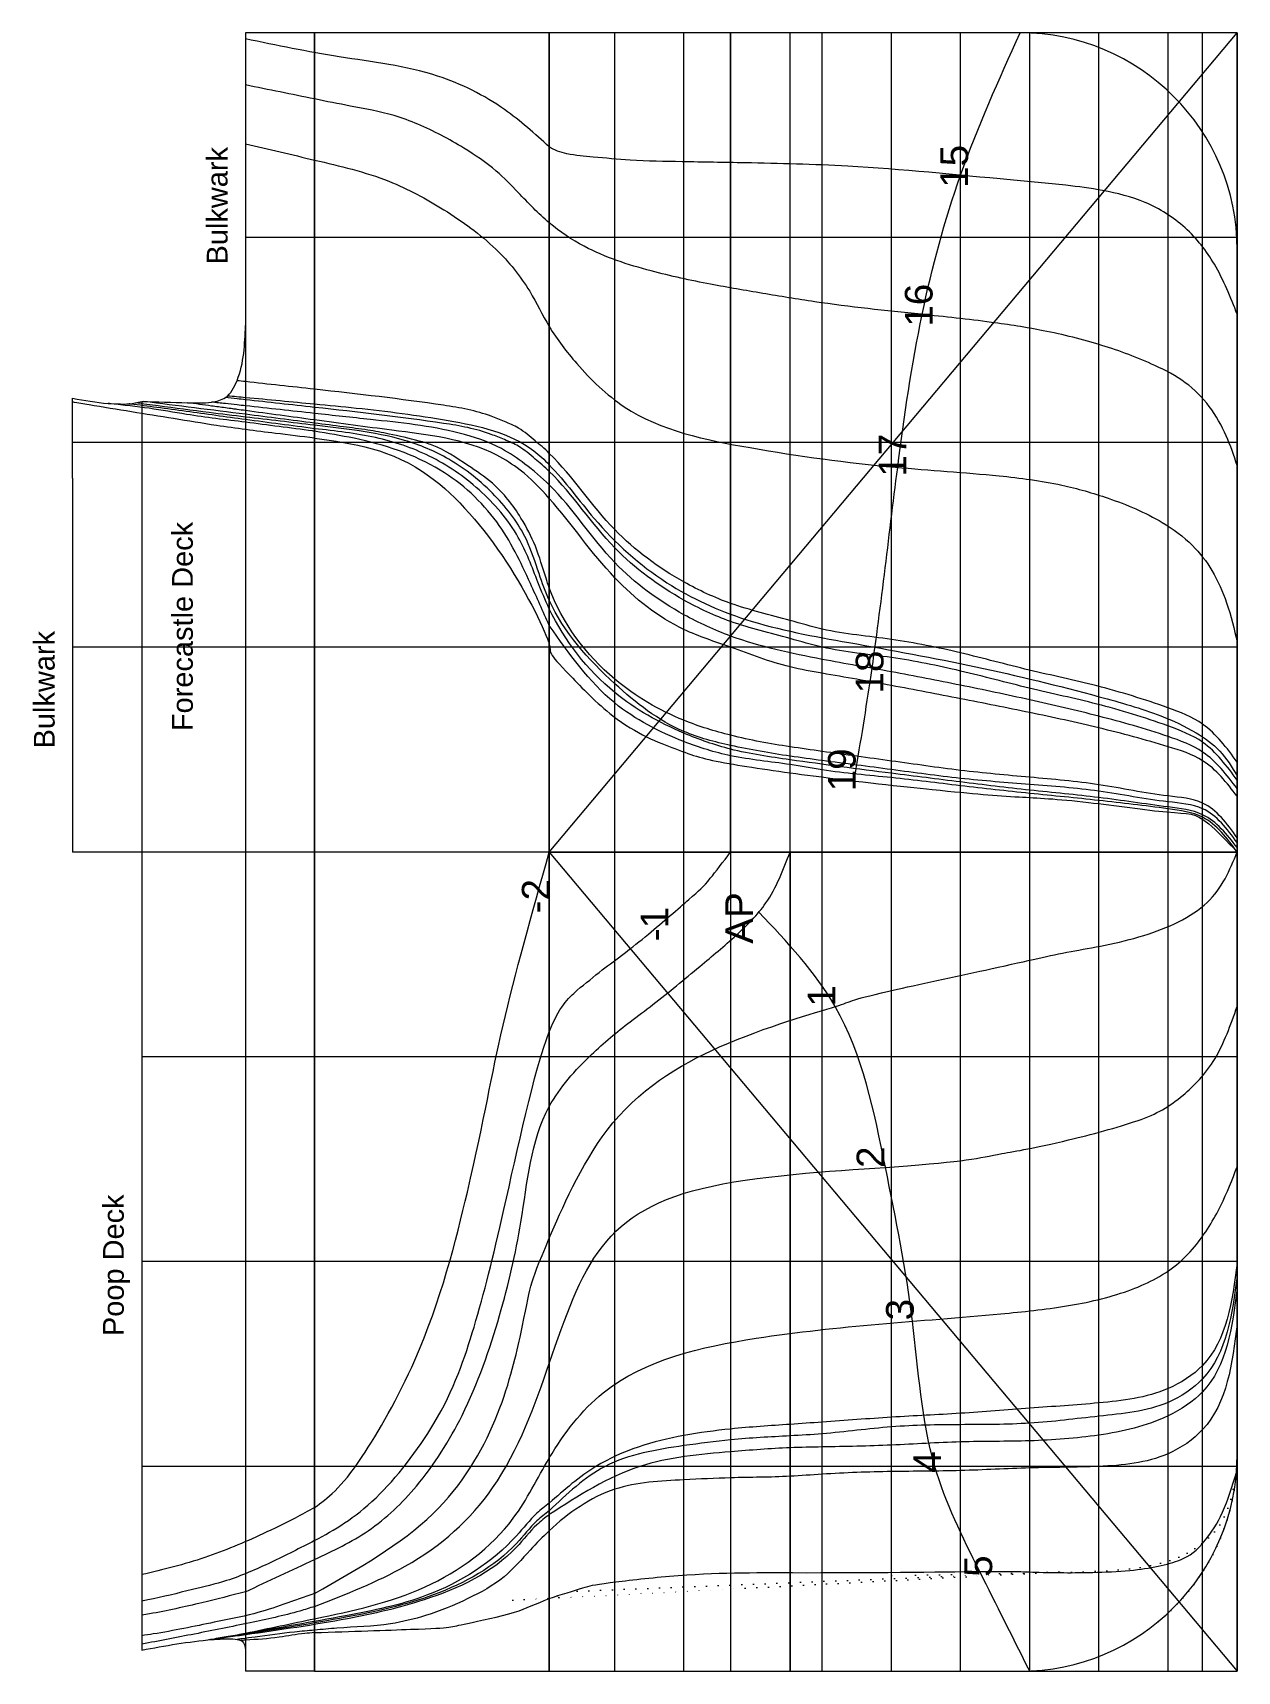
# Model space of a CAD drawing. Header units: inches. Extents: x 2352 to 5451, y 15 to 423.
# Drawn here: x 5208.02 to 5225.44, y 22.02 to 45.72 of the extents above; entities that cross this region are included whole.
import ezdxf

# ---------------------------------------------------------------- set-up
doc = ezdxf.new("R2010")
doc.units = ezdxf.units.IN
doc.header["$MEASUREMENT"] = 0
doc.styles.get("Standard").update_dxf_attribs({"font": 'arial.ttf'})

msp = doc.modelspace()

# ---------------------------------------------------------------- texts
at = {"lineweight": 5}
for s, height, p in [('Bulkwark', 0.3, (5210.838632826009, 42.36961499142428)), ('15', 0.4, (5221.54714253062, 43.47919159627811)), ('16', 0.4, (5221.03300124951, 41.46988158165761)), ('17', 0.4, (5220.653516534007, 39.30129298573076)), ('Forecastle Deck', 0.3, (5210.336670677383, 35.62004373666998)), ('Bulkwark', 0.3, (5208.338632826009, 35.36961499142428)), ('18', 0.4, (5220.322999073234, 36.16480345070369)), ('19', 0.4, (5219.921011571315, 34.74883539435934)), ('-2', 0.4, (5215.494508201868, 32.98437441592552)), ('AP', 0.4, (5218.437293006008, 32.54448099926714)), ('-1', 0.4, (5217.2114341571, 32.58120872776573)), ('1', 0.4, (5219.626623193793, 31.63496298871298)), ('2', 0.4, (5220.335469028885, 29.30134099910749)), ('Poop Deck', 0.3, (5209.338632826009, 26.86961499142428)), ('3', 0.4, (5220.760056802218, 27.09619547819631)), ('4', 0.4, (5221.157318989782, 24.89151652957873)), ('5', 0.4, (5221.89469820224, 23.38655802236855))]:
    msp.add_text(s, height=height, rotation=90, dxfattribs=at).set_placement(p)

# ---------------------------------------------------------------- hatches: boundary and pattern name
at = {"lineweight": 5}
h = msp.add_hatch(dxfattribs=at)
h.set_pattern_fill('ANSI31', color=256, angle=90)
h.set_pattern_definition([(135, (5304.541962599067, -3289.876039238255), (-0.08838834764831845, -0.08838834764831845), [])])
h.paths.add_polyline_path([(5212.09824846592, 33.87173990206822), (5212.09824846592, 22.66453990206839), (5224.201821989584, 22.66453990206839, 0.2340062996317556), (5225.43824846592, 25.16173990206818), (5225.43824846592, 33.87173990206822)])
h.paths.add_polyline_path([(5215.49124846592, 33.87173990206822), (5215.49124846592, 24.89703990206846), (5225.427071552961, 24.89703990206846, 0.02110301372142997), (5225.43824846592, 25.16173990206818), (5225.43824846592, 33.87173990206822)])
edge = h.paths.add_edge_path(flags=16)
edge.add_line((5215.49124846592, 24.89703990206846), (5215.49124846592, 23.44773990206824))
edge.add_line((5215.49124846592, 23.44773990206824), (5222.651438772554, 23.44773990206824))
edge.add_spline(control_points=[(5222.651438772573, 23.44773990206824), (5222.761064543253, 23.45000092011589), (5222.870728272536, 23.45224038638236), (5222.980415324661, 23.45494872245337)], knot_values=[10.62933537937585, 10.62933537937585, 10.62933537937585, 10.6293353794038, 10.95852070276817, 10.95852070276817, 10.95852070276817, 10.95852070276817], degree=3, periodic=0)
edge.add_spline(control_points=[(5222.980415324661, 23.45494872245337), (5223.014493127194, 23.45579015396226), (5223.048573180927, 23.45667684236043), (5223.082655046962, 23.45762349445005)], knot_values=[10.95852070276817, 10.95852070276817, 10.95852070276817, 10.95852070276817, 11.06079268682631, 11.06079268682631, 11.06079268682631, 11.06079268682631], degree=3, periodic=0)
edge.add_spline(control_points=[(5223.082655046962, 23.45762349445005), (5223.141347276617, 23.45925371979622), (5223.200044880859, 23.46106177424674), (5223.258745618205, 23.46312276645342)], knot_values=[11.06079268682631, 11.06079268682631, 11.06079268682631, 11.06079268682631, 11.23691481492537, 11.23691481492537, 11.23691481492537, 11.23691481492537], degree=3, periodic=0)
edge.add_spline(control_points=[(5223.258745618205, 23.46312276645342), (5223.302609459029, 23.46466283286765), (5223.415236656531, 23.46897966012813), (5223.527869221533, 23.47443414316087), (5223.596559059072, 23.47866818951599)], knot_values=[11.23691481492537, 11.23691481492537, 11.23691481492537, 11.23691481492537, 11.36852121957856, 11.57482114281365, 11.57482114281365, 11.57482114281365, 11.57482114281365], degree=3, periodic=0)
edge.add_spline(control_points=[(5223.596559059072, 23.47866818951599), (5223.644654699321, 23.48163280811907), (5223.692713547187, 23.48504059897034), (5223.740709154391, 23.48905630024576)], knot_values=[11.57482114281365, 11.57482114281365, 11.57482114281365, 11.57482114281365, 11.71926939377468, 11.71926939377468, 11.71926939377468, 11.71926939377468], degree=3, periodic=0)
edge.add_spline(control_points=[(5223.740709154391, 23.48905630024576), (5223.778390978589, 23.4922090668909), (5223.816033821401, 23.49573654799071), (5223.853624883455, 23.4997184668967)], knot_values=[11.71926939377468, 11.71926939377468, 11.71926939377468, 11.71926939377468, 11.83267713909703, 11.83267713909703, 11.83267713909703, 11.83267713909703], degree=3, periodic=0)
edge.add_spline(control_points=[(5223.853624883455, 23.4997184668967), (5223.906625254663, 23.50533265198766), (5223.979737169948, 23.51434084907061), (5224.052583919075, 23.52550161562187), (5224.072696351995, 23.52877246097461)], knot_values=[11.83267713909703, 11.83267713909703, 11.83267713909703, 11.83267713909703, 11.99257293004832, 12.05367626579677, 12.05367626579677, 12.05367626579677, 12.05367626579677], degree=3, periodic=0)
edge.add_spline(control_points=[(5224.072696351995, 23.52877246097461), (5224.107781425522, 23.53447827737848), (5224.142779071549, 23.54074719121065), (5224.177644384342, 23.54768796323453)], knot_values=[12.05367626579677, 12.05367626579677, 12.05367626579677, 12.05367626579677, 12.1602677973232, 12.1602677973232, 12.1602677973232, 12.1602677973232], degree=3, periodic=0)
edge.add_spline(control_points=[(5224.177644384342, 23.54768796323453), (5224.194685852423, 23.55108047388359), (5224.211695705314, 23.55463349541908), (5224.228668699263, 23.55835972810139)], knot_values=[12.1602677973232, 12.1602677973232, 12.1602677973232, 12.1602677973232, 12.21236760761382, 12.21236760761382, 12.21236760761382, 12.21236760761382], degree=3, periodic=0)
edge.add_spline(control_points=[(5224.228668699263, 23.55835972810139), (5224.281633249263, 23.56998750796021), (5224.334238880199, 23.58330195539776), (5224.386326252888, 23.59868898665747)], knot_values=[12.21236760761382, 12.21236760761382, 12.21236760761382, 12.21236760761382, 12.37494605520035, 12.37494605520035, 12.37494605520035, 12.37494605520035], degree=3, periodic=0)
edge.add_spline(control_points=[(5224.386326252888, 23.59868898665747), (5224.413369983858, 23.60667792355827), (5224.440274008995, 23.61522556270149), (5224.467016027266, 23.6243859167401)], knot_values=[12.37494605520035, 12.37494605520035, 12.37494605520035, 12.37494605520035, 12.45935668239991, 12.45935668239991, 12.45935668239991, 12.45935668239991], degree=3, periodic=0)
edge.add_spline(control_points=[(5224.467016027266, 23.6243859167401), (5224.476912815755, 23.62777601562932), (5224.486787415453, 23.63125003319994), (5224.496638695978, 23.63481070721475)], knot_values=[12.45935668239991, 12.45935668239991, 12.45935668239991, 12.45935668239991, 12.49059569043475, 12.49059569043475, 12.49059569043475, 12.49059569043475], degree=3, periodic=0)
edge.add_spline(control_points=[(5224.496638695978, 23.63481070721475), (5224.504890203388, 23.63779315482072), (5224.513125350381, 23.64083639941902), (5224.521343472683, 23.64394204986485)], knot_values=[12.49059569043475, 12.49059569043475, 12.49059569043475, 12.49059569043475, 12.51676172089534, 12.51676172089534, 12.51676172089534, 12.51676172089534], degree=3, periodic=0)
edge.add_spline(control_points=[(5224.521343472683, 23.64394204986485), (5224.548820731033, 23.65432577944495), (5224.57610767096, 23.66540714181912), (5224.603179464018, 23.67724627098261)], knot_values=[12.51676172089534, 12.51676172089534, 12.51676172089534, 12.51676172089534, 12.60424773686222, 12.60424773686222, 12.60424773686222, 12.60424773686222], degree=3, periodic=0)
edge.add_spline(control_points=[(5224.603179464018, 23.67724627098261), (5224.603182408558, 23.67724755869796), (5224.603185353095, 23.67724884642423), (5224.603188297629, 23.67725013415777)], knot_values=[12.60424773686222, 12.60424773686222, 12.60424773686222, 12.60424773686222, 12.60425725252574, 12.60425725252574, 12.60425725252574, 12.60425725252574], degree=3, periodic=0)
edge.add_spline(control_points=[(5224.603188297629, 23.67725013415777), (5224.614656674137, 23.68226560231171), (5224.638665012006, 23.6930862946768), (5224.66249466403, 23.70452717038581), (5224.674918803954, 23.71068977679472)], knot_values=[12.60425725252574, 12.60425725252574, 12.60425725252574, 12.60425725252574, 12.64131886505783, 12.68210554437949, 12.68210554437949, 12.68210554437949, 12.68210554437949], degree=3, periodic=0)
edge.add_spline(control_points=[(5224.674918803954, 23.71068977679472), (5224.683700211839, 23.71504551979462), (5224.692451238676, 23.71948541206923), (5224.701167730052, 23.72400881976257)], knot_values=[12.68210554437949, 12.68210554437949, 12.68210554437949, 12.68210554437949, 12.71093365397699, 12.71093365397699, 12.71093365397699, 12.71093365397699], degree=3, periodic=0)
edge.add_spline(control_points=[(5224.701167730052, 23.72400881976257), (5224.709056284621, 23.72810257112298), (5224.716916552851, 23.73226472595099), (5224.724745455266, 23.73649481439799)], knot_values=[12.71093365397699, 12.71093365397699, 12.71093365397699, 12.71093365397699, 12.73702352269915, 12.73702352269915, 12.73702352269915, 12.73702352269915], degree=3, periodic=0)
edge.add_spline(control_points=[(5224.724745455266, 23.73649481439799), (5224.75074264934, 23.75054153825233), (5224.776393977483, 23.76533735545519), (5224.801586680008, 23.78086506177926)], knot_values=[12.73702352269915, 12.73702352269915, 12.73702352269915, 12.73702352269915, 12.82365934272075, 12.82365934272075, 12.82365934272075, 12.82365934272075], degree=3, periodic=0)
edge.add_spline(control_points=[(5224.801586680008, 23.78086506177926), (5224.824527983509, 23.79500510186001), (5224.84708897068, 23.80975206264822), (5224.869184491678, 23.82509295246684)], knot_values=[12.82365934272075, 12.82365934272075, 12.82365934272075, 12.82365934272075, 12.9025527698617, 12.9025527698617, 12.9025527698617, 12.9025527698617], degree=3, periodic=0)
edge.add_spline(control_points=[(5224.869184491678, 23.82509295246684), (5224.8772144701, 23.83066815543345), (5224.885182972126, 23.83632180151228), (5224.893085910668, 23.84205326711828)], knot_values=[12.9025527698617, 12.9025527698617, 12.9025527698617, 12.9025527698617, 12.93122430548883, 12.93122430548883, 12.93122430548883, 12.93122430548883], degree=3, periodic=0)
edge.add_spline(control_points=[(5224.893085910668, 23.84205326711828), (5224.900410231852, 23.8473651007783), (5224.907678238622, 23.85274377593061), (5224.914886677477, 23.85818879617666)], knot_values=[12.93122430548883, 12.93122430548883, 12.93122430548883, 12.93122430548883, 12.95779664116803, 12.95779664116803, 12.95779664116803, 12.95779664116803], degree=3, periodic=0)
edge.add_spline(control_points=[(5224.914886677477, 23.85818879617666), (5224.938368710847, 23.87592636039273), (5224.961218621564, 23.89436796531601), (5224.983323940321, 23.91349645102066)], knot_values=[12.95779664116803, 12.95779664116803, 12.95779664116803, 12.95779664116803, 13.04435802923673, 13.04435802923673, 13.04435802923673, 13.04435802923673], degree=3, periodic=0)
edge.add_spline(control_points=[(5224.983323940321, 23.91349645102066), (5225.003486157309, 23.93094350454096), (5225.0230289313, 23.94896198981525), (5225.041866921138, 23.96753888597716)], knot_values=[13.04435802923673, 13.04435802923673, 13.04435802923673, 13.04435802923673, 13.12331049801416, 13.12331049801416, 13.12331049801416, 13.12331049801416], degree=3, periodic=0)
edge.add_spline(control_points=[(5225.041866921138, 23.96753888597716), (5225.048596118791, 23.97417481726036), (5225.055235384583, 23.98088200288414), (5225.061780828557, 23.98765984934227)], knot_values=[13.12331049801416, 13.12331049801416, 13.12331049801416, 13.12331049801416, 13.1515134417582, 13.1515134417582, 13.1515134417582, 13.1515134417582], degree=3, periodic=0)
edge.add_spline(control_points=[(5225.061780828557, 23.98765984934227), (5225.067691896545, 23.99378079566606), (5225.073526447603, 23.99995936984244), (5225.079281616729, 24.00619513474914)], knot_values=[13.1515134417582, 13.1515134417582, 13.1515134417582, 13.1515134417582, 13.17698299257681, 13.17698299257681, 13.17698299257681, 13.17698299257681], degree=3, periodic=0)
edge.add_spline(control_points=[(5225.079281616729, 24.00619513474914), (5225.09778549647, 24.02624421435332), (5225.11546877702, 24.04688449479483), (5225.132236235926, 24.06810144757612)], knot_values=[13.17698299257681, 13.17698299257681, 13.17698299257681, 13.17698299257681, 13.25887207267031, 13.25887207267031, 13.25887207267031, 13.25887207267031], degree=3, periodic=0)
edge.add_spline(control_points=[(5225.132236235926, 24.06810144757612), (5225.140863810879, 24.07901847748628), (5225.149248918136, 24.09008818386366), (5225.157378585791, 24.10130858752866)], knot_values=[13.25887207267031, 13.25887207267031, 13.25887207267031, 13.25887207267031, 13.30100750775904, 13.30100750775904, 13.30100750775904, 13.30100750775904], degree=3, periodic=0)
edge.add_spline(control_points=[(5225.157378585791, 24.10130858752866), (5225.160416299504, 24.10550117885152), (5225.1634183487, 24.10971481055396), (5225.166384056635, 24.11394937937832)], knot_values=[13.30100750775904, 13.30100750775904, 13.30100750775904, 13.30100750775904, 13.31675174164049, 13.31675174164049, 13.31675174164049, 13.31675174164049], degree=3, periodic=0)
edge.add_spline(control_points=[(5225.166384056635, 24.11394937937832), (5225.168679087703, 24.11722632613903), (5225.170952355688, 24.12051581116277), (5225.173203546971, 24.12381778660012)], knot_values=[13.31675174164049, 13.31675174164049, 13.31675174164049, 13.31675174164049, 13.32893551249149, 13.32893551249149, 13.32893551249149, 13.32893551249149], degree=3, periodic=0)
edge.add_spline(control_points=[(5225.173203546971, 24.12381778660012), (5225.173300878815, 24.12396054983703), (5225.181036131545, 24.13531304039072), (5225.188510352448, 24.14681310072712), (5225.195648999917, 24.15830508352821)], knot_values=[13.32893551249149, 13.32893551249149, 13.32893551249149, 13.32893551249149, 13.32946228641958, 13.37081757021032, 13.37081757021032, 13.37081757021032, 13.37081757021032], degree=3, periodic=0)
edge.add_spline(control_points=[(5225.195648999917, 24.15830508352821), (5225.202696985858, 24.16965111701513), (5225.209509502658, 24.18113026886687), (5225.216099004336, 24.19273549842212)], knot_values=[13.37081757021032, 13.37081757021032, 13.37081757021032, 13.37081757021032, 13.41164763782069, 13.41164763782069, 13.41164763782069, 13.41164763782069], degree=3, periodic=0)
edge.add_spline(control_points=[(5225.216099004336, 24.19273549842212), (5225.218554498932, 24.1970600406815), (5225.220979025959, 24.20140208991445), (5225.223373229835, 24.20576128181103)], knot_values=[13.41164763782069, 13.41164763782069, 13.41164763782069, 13.41164763782069, 13.42686244697007, 13.42686244697007, 13.42686244697007, 13.42686244697007], degree=3, periodic=0)
edge.add_spline(control_points=[(5225.223373229835, 24.20576128181103), (5225.229555519379, 24.21701754396992), (5225.235535623076, 24.2283881083634), (5225.241324636084, 24.23986670254028)], knot_values=[13.42686244697007, 13.42686244697007, 13.42686244697007, 13.42686244697007, 13.46614997652072, 13.46614997652072, 13.46614997652072, 13.46614997652072], degree=3, periodic=0)
edge.add_spline(control_points=[(5225.241324636084, 24.23986670254028), (5225.253530628733, 24.26406903823437), (5225.264887095358, 24.28875163862296), (5225.275498037343, 24.31385570833965)], knot_values=[13.46614997652072, 13.46614997652072, 13.46614997652072, 13.46614997652072, 13.54898677378893, 13.54898677378893, 13.54898677378893, 13.54898677378893], degree=3, periodic=0)
edge.add_spline(control_points=[(5225.275498037343, 24.31385570833965), (5225.281017742739, 24.32691459314839), (5225.286335710968, 24.34008752654001), (5225.291466581487, 24.35336623235282)], knot_values=[13.54898677378893, 13.54898677378893, 13.54898677378893, 13.54898677378893, 13.59207764334393, 13.59207764334393, 13.59207764334393, 13.59207764334393], degree=3, periodic=0)
edge.add_spline(control_points=[(5225.291466581487, 24.35336623235282), (5225.300609691015, 24.37702862281578), (5225.309158680497, 24.40102688866529), (5225.317196388693, 24.42531419845574)], knot_values=[13.59207764334393, 13.59207764334393, 13.59207764334393, 13.59207764334393, 13.66886471846446, 13.66886471846446, 13.66886471846446, 13.66886471846446], degree=3, periodic=0)
edge.add_spline(control_points=[(5225.317196388693, 24.42531419845574), (5225.334284660948, 24.47694933522445), (5225.349061976894, 24.5298909307615), (5225.362324370046, 24.58368896143231)], knot_values=[13.66886471846446, 13.66886471846446, 13.66886471846446, 13.66886471846446, 13.83211503972402, 13.83211503972402, 13.83211503972402, 13.83211503972402], degree=3, periodic=0)
edge.add_spline(control_points=[(5225.362324370046, 24.58368896143231), (5225.369667862225, 24.61347735730971), (5225.376546890491, 24.6435283297463), (5225.383096591624, 24.67376548152362)], knot_values=[13.83211503972402, 13.83211503972402, 13.83211503972402, 13.83211503972402, 13.92250803620094, 13.92250803620094, 13.92250803620094, 13.92250803620094], degree=3, periodic=0)
edge.add_spline(control_points=[(5225.383096591624, 24.67376548152362), (5225.386613788436, 24.69000286574494), (5225.390036017118, 24.70629393853898), (5225.393384204292, 24.72262686940787)], knot_values=[13.92250803620094, 13.92250803620094, 13.92250803620094, 13.92250803620094, 13.97104917610749, 13.97104917610749, 13.97104917610749, 13.97104917610749], degree=3, periodic=0)
edge.add_spline(control_points=[(5225.393384204292, 24.72262686940787), (5225.405230589604, 24.78041521346979), (5225.416150086384, 24.83872755776913), (5225.427069583163, 24.89703990206846)], knot_values=[13.97104917610749, 13.97104917610749, 13.97104917610749, 13.97104917610749, 14.14279496482971, 14.14279496482971, 14.14279496482971, 14.14279496482971], degree=3, periodic=0)
edge.add_line((5225.427069583163, 24.89703990206846), (5215.49124846592, 24.89703990206846))
h.paths.add_polyline_path([(5215.49124846592, 23.07173990206804), (5215.49124846592, 22.66453990206839), (5224.201821989584, 22.66453990206839, 0.04783040297424605), (5224.64164343903, 23.07173990206804)], flags=16)
edge = h.paths.add_edge_path(flags=16)
edge.add_spline(control_points=[(5222.651438772564, 23.44773990206733), (5221.395482772631, 23.42183596392108), (5219.211101038221, 23.37166437817479), (5216.905617894923, 23.4464356163183), (5215.79749287669, 23.17526068589479), (5215.606666233042, 23.11075764541358), (5215.491248465858, 23.07173990207895)], knot_values=[3.439763911072406, 3.439763911100354, 3.439763911100354, 3.439763911100354, 7.21116072262118, 10.02517062349896, 10.26409216256273, 10.62933537930596, 10.6293353794038, 10.6293353794038, 10.6293353794038], degree=3, periodic=0)
edge.add_line((5215.491248465823, 23.07173990206804), (5224.641643439031, 23.07173990206804))
edge.add_arc((5222.29824846592, 25.16173990206818), 3.139999999999915, 318.2712365701159, 326.9165560794924)
edge.add_line((5224.929180620119, 23.44773990206824), (5222.651438772592, 23.44773990206824))
h.paths.add_polyline_path([(5212.09824846592, 33.87173990206822), (5212.09824846592, 22.66453990206839), (5215.49124846592, 22.66453990206839), (5215.49124846592, 23.07173990206804), (5215.49124846592, 33.87173990206822)], flags=17)
edge = h.paths.add_edge_path(flags=16)
edge.add_line((5215.49124846592, 23.44773990206824), (5215.49124846592, 23.07173990209896))
edge.add_spline(control_points=[(5215.491248465858, 23.07173990207895), (5215.606666233042, 23.11075764541358), (5215.79749287669, 23.17526068589479), (5216.905617894923, 23.4464356163183), (5219.211101038221, 23.37166437817479), (5221.395482772631, 23.42183596392108), (5222.651438772564, 23.44773990206733)], knot_values=[3.439763911072407, 3.439763911072407, 3.439763911072407, 3.439763911170243, 3.805007127913473, 4.043928666977246, 6.857938567855026, 10.62933537937585, 10.62933537937585, 10.62933537937585, 10.6293353794038], degree=3, periodic=0)
edge.add_line((5222.651438772586, 23.44773990206824), (5215.49124846592, 23.44773990206824))
edge = h.paths.add_edge_path(flags=16)
edge.add_spline(control_points=[(5225.427069583163, 24.89703990206846), (5225.375358367251, 24.6208914414504), (5225.279895395158, 24.1110996617602), (5224.662745520151, 23.65264944452367), (5224.022627361986, 23.50283201054237), (5223.351943822883, 23.46198003868478), (5222.897603506083, 23.45281701944379), (5222.651438772573, 23.44773990206824)], knot_values=[10.62933537937585, 10.62933537937585, 10.62933537937585, 10.62933537937585, 11.44266805778598, 12.13081147914773, 12.77955741415724, 13.40360912462699, 14.14279496480176, 14.1427949648297, 14.1427949648297, 14.1427949648297], degree=3, periodic=0)
edge.add_line((5222.651438772592, 23.44773990206824), (5224.929180620119, 23.44773990206824))
edge.add_arc((5222.29824846592, 25.16173990206818), 3.139999999999916, 326.9165560794921, 355.1646094653941)

# ---------------------------------------------------------------- linework, layer by layer
for p, q in [((5212.09824846592, 45.72173990206768), (5211.09824846592, 45.72173990206768)), ((5211.09824846592, 45.72173990206768), (5211.09824846592, 22.02173990206877)), ((5222.29824846592, 45.72173990206768), (5212.09824846592, 45.72173990206858)), ((5212.09824846592, 45.72173990206858), (5212.09824846592, 22.02173990206877)), ((5212.09824846592, 22.02173990206877), (5212.09824846592, 45.72173990206768)), ((5222.29824846592, 45.72173990206858), (5215.49124846592, 45.72173990206858)), ((5215.49124846592, 45.72173990206858), (5215.49124846592, 22.02173990206877)), ((5215.49124846592, 33.87173990206822), (5225.43824846592, 45.72173990206858)), ((5215.491248465918, 22.02173990206786), (5215.491248465919, 45.72173990206768)), ((5216.43824846592, 22.02173990206877), (5216.43824846592, 45.72173990206858)), ((5217.43824846592, 22.02173990206877), (5217.43824846592, 45.72173990206858)), ((5218.11364846592, 33.87173990207186), (5218.11364846592, 45.72173990206858)), ((5218.972648465919, 45.72173990206768), (5218.113648465918, 45.72173990206858)), ((5218.113648465918, 45.72173990206858), (5218.113648465918, 22.02173990206786)), ((5218.972648465921, 33.87173990206822), (5218.972648465921, 45.72173990206858)), ((5218.972648465919, 22.02173990207059), (5218.972648465919, 45.72173990206858)), ((5219.43824846592, 22.02173990206877), (5219.43824846592, 45.72173990206858)), ((5220.43824846592, 22.02173990206877), (5220.43824846592, 45.72173990206858)), ((5221.43824846592, 22.02173990206877), (5221.43824846592, 45.72173990206858)), ((5225.43824846592, 45.72173990206858), (5222.29824846592, 45.72173990206768)), ((5222.43824846592, 22.02173990206877), (5222.43824846592, 45.72173990206858)), ((5222.43824846592, 45.71861733034013), (5222.43824846592, 45.72173990206768)), ((5223.43824846592, 22.02173990206877), (5223.43824846592, 45.72173990206858)), ((5224.43824846592, 22.02173990206877), (5224.43824846592, 45.72173990206677)), ((5224.93824846592, 22.02173990206877), (5224.93824846592, 45.72173990206858)), ((5225.43824846592, 42.58173990206826), (5225.43824846592, 45.72173990206858)), ((5225.438248465918, 45.72173990206858), (5225.438248465918, 22.02173990206877)), ((5225.43824846592, 22.02173990206877), (5225.43824846592, 45.72173990206858)), ((5225.43824846592, 42.75923990206531), (5211.09824846592, 42.75923990206531)), ((5225.43824846592, 25.16173990206818), (5225.43824846592, 42.58173990206917)), ((5208.59824846592, 39.27686769779513), (5208.59824846592, 40.43554857373994)), ((5209.59824846592, 40.38895197407721), (5209.59824846592, 25.19092581096749)), ((5225.43824846592, 39.79673990206658), (5208.59824846592, 39.79673990206386)), ((5208.59824846592, 39.27686769779513), (5208.59824846592, 33.87173990206731)), ((5225.43824846592, 36.83423990206513), (5208.59824846592, 36.83423990206695)), ((5225.438248465918, 34.678969120648), (5225.438248465918, 33.87173990206549)), ((5212.09824846592, 33.87173990206822), (5208.59824846592, 33.87173990206731)), ((5225.43824846592, 33.87173990206822), (5212.09824846592, 33.87173990206822)), ((5225.43824846592, 33.87173990206822), (5212.09824846592, 33.87173990206822)), ((5215.49124846592, 33.87173990206822), (5225.43824846592, 33.87173990206822)), ((5215.49124846592, 33.87173990206822), (5225.43824846592, 22.02173990206877)), ((5218.11364846592, 33.87173990207186), (5218.11364846592, 22.02173990206786)), ((5218.972648465921, 33.87173990207186), (5218.972648465921, 22.02173990206786)), ((5225.43824846592, 30.90923990206586), (5209.59824846592, 30.90923990206586)), ((5225.43824846592, 27.94673990206622), (5209.59824846592, 27.9467399020644)), ((5209.59824846592, 25.19092581096749), (5209.59824846592, 22.32799609164278)), ((5225.43824846592, 22.02173990206877), (5225.43824846592, 25.16173990206818)), ((5225.43824846592, 24.98423990206658), (5209.59824846592, 24.98423990206476)), ((5212.09824846592, 22.02173990206877), (5211.09824846592, 22.02173990206877)), ((5212.09824846592, 22.02173990206877), (5215.49124846592, 22.02173990206877)), ((5215.49124846592, 22.02173990206877), (5222.29824846592, 22.02173990206877)), ((5222.29824846592, 22.02173990206877), (5225.43824846592, 22.02173990206877))]:
    msp.add_line(p, q, dxfattribs=at)
for centre, start, end in [((5222.29824846592, 42.58173990206826), 0, 90), ((5222.29824846592, 25.16173990206818), 270, 0)]:
    msp.add_arc(centre, 3.14, start, end, dxfattribs=at)
for points in [[(5215.491248465919, 44.07173990206895), (5214.843318744236, 44.61117483988375), (5213.87707184195, 45.09470802294556), (5212.45480096326, 45.37453968511756), (5211.09824846592, 45.63279730725328)], [(5219.899017348019, 34.89959851708711), (5220.130029015027, 36.33534605971665), (5220.528543328021, 39.4347474223917), (5220.882537693873, 41.64734735355189), (5221.43824846592, 43.66157818150197), (5222.29824846592, 45.72173990206677)], [(5208.59824846592, 40.43554857373994), (5209.110770345483, 40.36064120432304), (5209.291517968631, 40.35232523563565), (5209.414336670181, 40.35388960786197), (5209.59824846592, 40.38895197407721)], [(5211.09824846592, 40.1258668153717), (5210.239215642642, 40.24496760782888), (5209.815451075937, 40.30194857071758), (5209.435432900877, 40.35122780502781)], [(5225.438248465918, 33.87173990206549), (5224.938248465919, 34.37381466198833), (5224.438248465919, 34.49679971518828), (5223.438248465919, 34.61719148212735), (5222.438248465919, 34.71947138194111), (5221.438248465919, 34.8302800139839), (5220.438248465919, 34.94754161524481), (5219.438248465919, 35.05849726478056), (5218.972648465918, 35.13602043654584), (5218.113648465919, 35.26413729864118), (5217.438248465919, 35.46900691324237), (5216.438248465919, 36.02712751626797), (5215.49124846592, 37.14656848581701)], [(5222.43824846592, 22.02173990206877), (5221.715251673676, 23.46429410293906), (5221.06491324888, 24.98423990206567), (5220.743295283834, 27.08365053119571), (5220.351285614627, 29.31077420784579), (5219.626623193793, 31.63496298871298), (5218.522049303546, 33.00222593694736)], [(5225.438248465919, 27.92565514978862), (5224.938248465919, 26.44598299941055), (5224.438248465919, 26.11042148059943), (5223.438248465919, 25.90277167041615), (5222.439910072148, 25.82631319693275), (5221.438248465919, 25.75233822686125), (5220.438248465919, 25.69566896971202), (5219.438248465919, 25.62487426823584), (5218.97264846592, 25.59276048323893), (5218.113648465918, 25.52544614899791), (5217.438248465919, 25.43149072683929), (5216.165883264186, 24.98423990206567), (5215.491248465918, 24.454135514224)], [(5225.438248465918, 27.74099513333687), (5224.938248465919, 26.25304218790945), (5224.438248465919, 25.91069315736815), (5223.440099868219, 25.71035716493527), (5222.438248465919, 25.60960996604019), (5221.43824846592, 25.58808116590473), (5220.43824846592, 25.55634318536551), (5219.438248465919, 25.45616147130324), (5218.972648465918, 25.42638576560541), (5218.113648465918, 25.36813143405863), (5217.438248465919, 25.2845536587168), (5216.299022034997, 24.98423990206567), (5215.49124846592, 24.34330517688915)], [(5225.438248465919, 27.55986547741606), (5224.938248465919, 26.06329252215739), (5224.438248465919, 25.7159179190233), (5223.438248465919, 25.43736211362677), (5222.438248465919, 25.3544813676229), (5221.438248465919, 25.3389166764294), (5220.438248465919, 25.29294277504898), (5219.438248465919, 25.26534787537941), (5218.972648465918, 25.25346784361893), (5218.113648465919, 25.19547201974394), (5216.801423370412, 24.98423990206567), (5215.49124846592, 24.28823641297397)], [(5225.438248465918, 27.04243990211337), (5224.938248465919, 25.51693990199539), (5224.438248465919, 25.16763990207193), (5223.438248465919, 24.98423990207022), (5222.438248465919, 24.96238241707517), (5221.438248465919, 24.92363990216501), (5220.438248465919, 24.90963990216489), (5219.438248465919, 24.87156236800121), (5218.972648465918, 24.84093990207231), (5218.113648465919, 24.81913990207187), (5217.438248465919, 24.79013990209143), (5216.438248465919, 24.65350620230613), (5215.491248465918, 24.05425987339488), (5215.216656500829, 23.77469858210072), (5214.836658396335, 23.38837459542385), (5214.3134560975, 23.07187673297205), (5213.703188974213, 22.82711728541046), (5213.197338186997, 22.70843144683324), (5212.421508723662, 22.64422525596394), (5212.09824846592, 22.61629755776932)], [(5209.59824846592, 22.32799609164278), (5210.616815919484, 22.47965885476544), (5210.84980158854, 22.49074936774952), (5210.980358287919, 22.48146027493141), (5211.051550119892, 22.45513334902018), (5211.09824846592, 22.32993230926815)]]:
    msp.add_spline(points, degree=3, dxfattribs=at)
for points, knots in [([(5225.43824846592, 39.46113990206806), (5225.38945203991, 39.60558124964184), (5225.288183389746, 39.90534460307874), (5225.054049631628, 40.32854445625191), (5224.697896282263, 40.68498365196712), (5224.156378420031, 40.96440832223318), (5223.468664304502, 41.22038210287275), (5222.672715024406, 41.41691312096493), (5221.796766160372, 41.5516834034973), (5220.692382937534, 41.66755744700124), (5219.586390997588, 41.78137819609066), (5218.576012149279, 41.95213239601646), (5217.783800976076, 42.08617777818501), (5216.912502605273, 42.27429012661407), (5216.104673186626, 42.53485019489501), (5215.46986815493, 42.9586720834862), (5215.086353807134, 43.36849589140486), (5214.70057478214, 43.76177873226909), (5214.211362734978, 44.09464897382015), (5213.712648664111, 44.35907790638914), (5213.161122788129, 44.56448680832211), (5212.652966085408, 44.65147071219537), (5212.269861413059, 44.72914531747603), (5212.09824846592, 44.76393990206845), (5211.764915132587, 44.83152335108782), (5211.431581799253, 44.89910680010718), (5211.09824846592, 44.96669024912655)], [0, 0, 0, 0, 0.4570192878936415, 0.9484654956911818, 1.437361176870076, 1.943084453461267, 2.762665213205801, 3.636839758444268, 4.396680439825541, 5.419982918667917, 6.968176551148647, 7.730231658280623, 8.49378634556909, 9.377609661384053, 10.40714513554337, 11.0149317294054, 11.64375003914392, 12.08718873650892, 12.66431515383628, 13.40929812698746, 13.7768307729588, 14.42459301178315, 14.95021351413748, 14.95021351413748, 14.95021351413748, 15.97115533140429, 15.97115533140429, 15.97115533140429, 15.97115533140429]), ([(5211.09824846592, 44.11444857144426), (5211.431581799253, 44.03657901498566), (5211.764915132587, 43.95870945852705), (5212.09824846592, 43.88083990206844), (5212.462825700045, 43.7956714995201), (5213.119241052697, 43.64232718242813), (5213.991511143306, 43.16899228800441), (5214.704911564317, 42.65688736726435), (5215.197371746365, 42.05159178699279), (5215.485804437361, 41.43663517652869), (5215.930811876833, 40.86053784599091), (5216.785167260023, 40.02870900714181), (5218.478005376774, 39.68406778840137), (5220.285121590131, 39.43328120301732), (5221.800492209251, 39.34608845278883), (5222.833686959631, 39.21322000236825), (5223.627118031068, 38.98605684172464), (5224.277998210761, 38.71398166580122), (5224.787627943153, 38.34392164298908), (5225.098787003959, 37.93640765433549), (5225.310521539797, 37.4544372315516), (5225.393577624272, 37.09477854473091), (5225.43824846592, 36.90133990206807)], [-1.021710417423125, -1.021710417423125, -1.021710417423125, -1.021710417423125, 0, 0, 0, 1.117477074184055, 2.011999211884888, 2.957070896699704, 3.736838690381353, 4.320649399441841, 4.985444057526536, 5.914731696129545, 7.827205566560158, 9.947601466993202, 11.45249918674701, 12.36855209667346, 13.06564590822191, 13.92339756755899, 14.47228648861593, 14.93314468652432, 15.44421621448154, 16.03897590892392, 16.03897590892392, 16.03897590892392, 16.03897590892392]), ([(5225.43824846592, 41.64903990206796), (5225.340344443873, 41.89643942271079), (5225.1591366914, 42.35434411509079), (5224.709730189663, 42.9312815198303), (5224.133314693722, 43.29432257733635), (5223.5269140539, 43.44404558549679), (5222.871215919998, 43.53066166403671), (5221.641351307541, 43.63764035641754), (5220.097963124179, 43.80054045577737), (5218.513086372859, 43.83820590119314), (5217.463604663982, 43.85509610185211), (5216.731145568178, 43.86732371930004), (5216.175045896692, 43.92074850264573), (5215.783012903459, 43.95272400697042), (5215.563358233334, 44.01913782509775), (5215.49124846592, 44.07173990206713)], [0, 0, 0, 0, 0.7953969829311021, 1.472177512081224, 2.155981478743013, 2.794853210653108, 3.330538587802452, 4.140971724869678, 6.4974014545018, 7.983608298653781, 8.894667502636052, 9.646295111668476, 10.1818761090625, 10.56490858922714, 10.8379234153879, 10.8379234153879, 10.8379234153879, 10.8379234153879]), ([(5209.59824846592, 40.38895197407721), (5209.81910637451, 40.38252401336678), (5210.0399642831, 40.37609605265454), (5210.26082219169, 40.36966809194411), (5210.375403940564, 40.36633324654606), (5210.559873637784, 40.36096434681378), (5210.851744616248, 40.43151132791747), (5211.075303412372, 40.8507491980293), (5211.088553151881, 41.21785753617161), (5211.09824846592, 41.48648399648693)], [-0.6674575908941006, -0.6674575908941006, -0.6674575908941006, -0.6674575908941006, 0, 0, 0, 0.3462790105755886, 0.5574882986322782, 0.8533659917631522, 1.660423890590402, 1.660423890590402, 1.660423890590402, 1.660423890590402]), ([(5225.438248465918, 35.17234514971216), (5225.287728741956, 35.37685356239974), (5225.023943463714, 35.73525382466079), (5224.268381203033, 36.02657155090612), (5223.438248465919, 36.28249831711157), (5222.424899613887, 36.49484080621307), (5221.442627370513, 36.7621505678456), (5220.44431441754, 36.96512615320473), (5219.605220084049, 37.03477040498212), (5218.842041109351, 37.26399177688865), (5218.151800155689, 37.42418899989963), (5217.275032786091, 37.83340224657542), (5216.330030185582, 38.52458522942317), (5215.811870352119, 39.33982181052699), (5215.390445398064, 39.73330766466217), (5215.241727412348, 39.85345564501069), (5215.076651668345, 40.00249742810986), (5214.848234067556, 40.09538095394993), (5214.608019460198, 40.19552369152945), (5214.313476504336, 40.2796766732684), (5213.460952549585, 40.41187213029691), (5212.720136207359, 40.49670503349109), (5212.098248465919, 40.56518386802993), (5212.096714530578, 40.56535277649557), (5212.09518059321, 40.56552166855301), (5212.093646655841, 40.56569056061046), (5211.761847259201, 40.6022228752766), (5211.430047862561, 40.63875518994275), (5211.09824846592, 40.67528750460981), (5211.057430165528, 40.67978174724369), (5211.016611865136, 40.68427598987666), (5210.975793564744, 40.68877023250963)], [0, 0, 0, 0, 0.7422846944998495, 1.300851273966429, 2.382385174235371, 3.393570102029282, 4.417460147849882, 5.436107856688182, 6.447355243261849, 6.929388337279086, 7.82313036027872, 8.566058669055549, 9.820294656168386, 11.27435807504888, 11.41770329885227, 11.54741755563818, 11.84879257835082, 12.07634016179848, 12.28086198493428, 12.63087452606845, 12.99098390814595, 14.86776102307563, 14.86776102307563, 14.86776102307563, 14.87239024239064, 14.87239024239064, 14.87239024239064, 15.87371676827881, 15.87371676827881, 15.87371676827881, 15.99690097939574, 15.99690097939574, 15.99690097939574, 15.99690097939574]), ([(5212.09824846592, 39.8577399020681), (5211.909295158363, 39.88058314238453), (5211.435370715934, 39.93787756114791), (5210.750437693996, 40.02571845395625), (5209.872345485261, 40.17378673030846), (5209.158991882369, 40.2820892787616), (5208.677260858034, 40.36720613064546), (5208.59824846592, 40.38116679694424)], [0, 0, 0, 0, 0.571008817400609, 1.432179404043484, 2.071071861164555, 3.299840947167985, 3.540922379895126, 3.540922379895126, 3.540922379895126, 3.540922379895126]), ([(5211.09824846592, 40.08948074784559), (5210.812897871378, 40.12266580571151), (5210.347213508186, 40.17682291221474), (5209.703267219572, 40.29866872915347), (5209.323056373589, 40.33413087772471), (5209.124546001505, 40.3588942370937), (5209.110770345478, 40.36064120432304)], [0, 0, 0, 0, 0.8615541293863883, 1.406032767322513, 1.964523013038961, 2.006182010451227, 2.006182010451227, 2.006182010451227, 2.006182010451227]), ([(5211.09824846592, 40.16349160134207), (5210.922692255996, 40.18494230714561), (5210.501737938725, 40.23637749830261), (5209.971598550625, 40.30665991390135), (5209.616752131589, 40.35340205468521), (5209.507008611737, 40.36784071642553)], [0, 0, 0, 0, 0.5305826602482848, 1.272248139769805, 1.604315895465882, 1.604315895465882, 1.604315895465882, 1.604315895465882]), ([(5225.438248465919, 34.07859366244913), (5225.291034389178, 34.28163430955949), (5225.037728634775, 34.63099875506425), (5224.257362253175, 34.68699618507646), (5223.447778764751, 34.86571754064727), (5222.437134180486, 34.95138673484082), (5221.436143026097, 35.04354279429055), (5220.438298943299, 35.19008875686752), (5219.61604141215, 35.30029402511565), (5218.839011749467, 35.41086911805116), (5218.163524330463, 35.5301014976497), (5217.286097283788, 35.80299762883016), (5216.262726038241, 36.39327271864688), (5215.646660560787, 37.22507484245154), (5215.407205194433, 37.93906290987463), (5215.309004911157, 38.29137208035929), (5215.06200623692, 38.76395859237557), (5214.741034081781, 39.18080886860873), (5214.272312974394, 39.49091565475948), (5213.927273600263, 39.72370532040834), (5213.530207307101, 39.8411843694733), (5213.218078374894, 39.91106090006208), (5212.85340207149, 39.97959386005852), (5212.493122701964, 40.02459504426253), (5212.237368864045, 40.05734735939797), (5212.09824846592, 40.07516337795125), (5211.764915132587, 40.11785066846125), (5211.431581799253, 40.16053795897307), (5211.09824846592, 40.20322524948308), (5210.607642743286, 40.26486074186352), (5210.117037020652, 40.32649623424397), (5209.626431298018, 40.3881317266226)], [0, 0, 0, 0, 0.7081310586470821, 1.218454620631441, 2.231578945027419, 3.237372046709543, 4.242350461422972, 5.251494189517267, 6.260977653284706, 6.731473613894567, 7.606357936224255, 8.315733806467444, 9.478936032717014, 11.10505568634598, 11.25224837962788, 11.7391792141047, 12.19751173533343, 12.84701223535953, 13.28642295633837, 13.87931750511406, 14.07973447831444, 14.52410234544178, 14.83948389897649, 15.19226176830159, 15.61305530502452, 15.61305530502452, 15.61305530502452, 16.62127921848611, 16.62127921848611, 16.62127921848611, 17.87884523670733, 17.87884523670733, 17.87884523670733, 17.87884523670733]), ([(5225.438248465919, 34.67896912064618), (5225.287449572173, 34.87323683281767), (5225.023229970349, 35.21361955235745), (5224.274322208234, 35.44869725799192), (5223.446693122653, 35.67528363457524), (5222.4393166326, 35.88978783582599), (5221.439515144622, 36.09077034839567), (5220.439075394092, 36.28118091969493), (5219.616794175785, 36.42728270587697), (5218.827667888714, 36.56150314428607), (5218.174567200836, 36.82321673686813), (5217.257006929415, 37.1143906772407), (5216.326583272976, 37.85461607612553), (5215.70998568751, 38.77739351813609), (5215.130084036449, 39.37149076162979), (5214.407279123275, 39.8323878693048), (5213.350592302312, 39.95139096773648), (5212.468174121391, 40.07084818489449), (5212.09824846592, 40.12092681009955), (5211.764915132587, 40.16605175567049), (5211.431581799253, 40.21117670124233), (5211.09824846592, 40.25630164681417), (5211.057430165528, 40.26182741756413), (5211.016611865136, 40.26735318831408), (5210.975793564744, 40.27287895906495), (5210.956298833399, 40.27551805513787), (5210.936804102055, 40.27815715120989), (5210.91730937071, 40.28079624728191), (5210.880760641087, 40.2857440255869), (5210.844211911464, 40.2906918038919), (5210.807663181841, 40.29563958219598), (5210.740762500352, 40.30469625102825), (5210.673861818863, 40.31375291986053), (5210.606961137374, 40.3228095886928), (5210.491581488813, 40.33842908977596), (5210.376201840251, 40.35404859086004), (5210.26082219169, 40.36966809194411)], [0, 0, 0, 0, 0.7169929679371666, 1.256266487052295, 2.292687353120278, 3.316772903474117, 4.336815982992827, 5.354704025504335, 6.370431171483649, 6.8448904104431, 7.750157654279155, 8.472691473545114, 9.722080028691982, 11.20947136991291, 11.79816051331355, 12.19700673215373, 13.75708445624277, 14.88317458635875, 14.88317458635875, 14.88317458635875, 15.89787408382372, 15.89787408382372, 15.89787408382372, 16.02212901050932, 16.02212901050932, 16.02212901050932, 16.08147289280461, 16.08147289280461, 16.08147289280461, 16.19273082554954, 16.19273082554954, 16.19273082554954, 16.3963830892098, 16.3963830892098, 16.3963830892098, 16.74761010344897, 16.74761010344897, 16.74761010344897, 16.74761010344897]), ([(5225.438248465919, 34.79116065159571), (5225.287024049304, 34.98771932228403), (5225.021604799011, 35.33270630375257), (5224.279831892178, 35.60673233197969), (5223.446629784986, 35.84190182600043), (5222.440136942902, 36.07486764590369), (5221.440276968604, 36.28686171769215), (5220.439382213506, 36.48140999744221), (5219.323127022592, 36.67151886315634), (5218.297013113005, 36.89058422048976), (5217.274606872085, 37.35784289964005), (5216.323394213234, 38.05108631999094), (5215.756663347614, 38.97324136470008), (5215.159673504279, 39.47806512613835), (5214.739000114765, 39.76560916007322), (5213.983449223075, 40.01609586292972), (5213.065464617112, 40.10953545152763), (5212.366664874817, 40.18610989697329), (5212.098248465919, 40.21561103659617), (5212.097971315508, 40.21564149767284), (5212.097694165136, 40.21567195884047), (5212.097417014764, 40.21570242000627), (5211.764360831816, 40.25230810749719), (5211.431304648868, 40.28891379498811), (5211.09824846592, 40.32551948247812), (5211.057430165528, 40.33000575844137), (5211.016611865136, 40.33449203440461), (5210.975793564744, 40.33897831036786), (5210.919750103776, 40.34513796006951), (5210.863706642808, 40.35129760977117), (5210.807663181841, 40.35745725947283), (5210.740762500352, 40.36481020940966), (5210.673861818863, 40.37216315934649), (5210.606961137374, 40.37951610928332)], [0, 0, 0, 0, 0.726180564063522, 1.274544846688771, 2.316481924204674, 3.344055360051267, 4.366340732732267, 5.38484651030779, 6.400997170876725, 7.768227147591709, 8.51031296243079, 9.763920066674146, 11.23260021075794, 11.69585168060321, 12.10122287824192, 12.75398604458361, 14.0530531032578, 14.8634174701461, 14.8634174701461, 14.8634174701461, 14.8642542029605, 14.8642542029605, 14.8642542029605, 15.86976985513804, 15.86976985513804, 15.86976985513804, 15.99300263699555, 15.99300263699555, 15.99300263699555, 16.1622010488261, 16.1622010488261, 16.1622010488261, 16.3641780299556, 16.3641780299556, 16.3641780299556, 16.3641780299556]), ([(5225.438248465918, 34.91036720011227), (5225.287728741956, 35.11487561279984), (5225.023943463714, 35.4732758750609), (5224.268381203033, 35.76459360130531), (5223.438248465919, 36.02052036751076), (5222.424899613887, 36.23286285661226), (5221.442627370513, 36.5001726182448), (5220.44431441754, 36.70314820360483), (5219.605220084049, 36.77279245538131), (5218.842041109351, 37.00201382728785), (5218.151800155689, 37.16221105029883), (5217.275032786091, 37.57142429697462), (5216.330030185582, 38.26260727982328), (5215.811870352119, 39.0778438609271), (5215.390445398064, 39.47132971506137), (5215.241727412348, 39.59147769541079), (5215.076651668345, 39.74051947850996), (5214.848234067556, 39.83340300435004), (5214.608019460198, 39.93354574192865), (5214.313476504336, 40.0176987236676), (5213.460952549585, 40.1498941806961), (5212.720136207359, 40.23472708389119), (5212.098248465919, 40.30320591843003), (5212.096714530578, 40.30337482689567), (5212.09518059321, 40.30354371895221), (5212.093646655841, 40.30371261100965), (5211.761847259201, 40.3402449256758), (5211.430047862561, 40.37677724034285), (5211.09824846592, 40.41330955500991), (5211.057430165528, 40.41780379764288), (5211.016611865136, 40.42229804027586), (5210.975793564744, 40.42679228290974), (5210.919750103776, 40.43296287083678), (5210.863706642808, 40.43913345876383), (5210.807663181841, 40.44530404669087)], [0, 0, 0, 0, 0.7422846944998495, 1.300851273966429, 2.382385174235371, 3.393570102029282, 4.417460147849882, 5.436107856688182, 6.447355243261849, 6.929388337279086, 7.82313036027872, 8.566058669055549, 9.820294656168386, 11.27435807504888, 11.41770329885227, 11.54741755563818, 11.84879257835082, 12.07634016179848, 12.28086198493428, 12.63087452606845, 12.99098390814595, 14.86776102307563, 14.86776102307563, 14.86776102307563, 14.87239024239064, 14.87239024239064, 14.87239024239064, 15.87371676827881, 15.87371676827881, 15.87371676827881, 15.99690097939574, 15.99690097939574, 15.99690097939574, 16.16603270367756, 16.16603270367756, 16.16603270367756, 16.16603270367756]), ([(5210.842115257775, 40.47239533803288), (5210.927492993823, 40.46428970156951), (5211.012870729872, 40.45618406510614), (5211.09824846592, 40.44807842864368), (5211.431581799253, 40.41643225311811), (5211.764915132587, 40.38478607759345), (5212.09824846592, 40.3531399020688), (5212.299469795628, 40.3340362455104), (5212.946895103791, 40.27257064068574), (5214.007947097724, 40.13701611940753), (5215.026390517009, 39.91737459845201), (5215.667685969427, 39.31136170076235), (5216.190236338633, 38.57041914744907), (5217.113509050431, 37.73529920387529), (5218.402678055055, 37.15250849364867), (5219.936484154434, 36.88247218823228), (5221.651516859594, 36.570616918368), (5223.154494870983, 36.20477545595106), (5224.226542047672, 35.90023913440775), (5224.812863562168, 35.63359960177815), (5225.208711971633, 35.34911204216343), (5225.361194399082, 35.09915227223002), (5225.43824846592, 34.97283990206808)], [-1.259464684653866, -1.259464684653866, -1.259464684653866, -1.259464684653866, -1.002652168167144, -1.002652168167144, -1.002652168167144, 0, 0, 0, 0.6052650075412289, 1.947427166866043, 3.259391039348, 3.562186593853755, 4.572291459056565, 5.976417365252125, 7.234878807760404, 8.761409941731866, 10.63213926383366, 12.46744351586723, 13.40227377933358, 13.96677690410299, 14.3971348465653, 14.83676828674473, 14.83676828674473, 14.83676828674473, 14.83676828674473]), ([(5225.438248465919, 34.00709036167184), (5225.290304256907, 34.20592926550155), (5225.034731312582, 34.54942256231363), (5224.257835547974, 34.6018822835934), (5223.447526009585, 34.77306875056394), (5222.437156465068, 34.84756194816811), (5221.436185607946, 34.92703957010355), (5220.438095228906, 35.06525579102829), (5219.616314999242, 35.17067269671254), (5218.839020508523, 35.27417785108566), (5218.167978735309, 35.38976989340092), (5217.256428091459, 35.62568972895253), (5216.332453388626, 36.34718573153561), (5215.607679542283, 37.15451127136505), (5215.328070761449, 37.93263768150275), (5215.156167045592, 38.48250044641129), (5214.712037827233, 39.06732168985975), (5214.101191456251, 39.55701103732856), (5213.403444948331, 39.85173986729234), (5212.739882305355, 39.96832257810122), (5212.302827330621, 40.0202827597662), (5212.09824846592, 40.04460453983695), (5211.764915132587, 40.08423356033865), (5211.431581799253, 40.12386258084036), (5211.09824846592, 40.16349160134207)], [0, 0, 0, 0, 0.7007646149317874, 1.210567666766383, 2.222370889093685, 3.227040840006532, 4.23092535496587, 5.238942583788003, 6.247498216829314, 6.717458052873586, 7.590201798590196, 8.295163630677424, 9.510569382344634, 11.04441590399722, 11.45837761640427, 11.98316078877, 12.76424647237952, 13.61525345474741, 14.30827601367157, 15.01091058079847, 15.62922866097876, 15.62922866097876, 15.62922866097876, 16.63669356712909, 16.63669356712909, 16.63669356712909, 16.63669356712909]), ([(5225.438248465919, 33.93642889423729), (5225.288525236107, 34.12558713650862), (5225.027427210009, 34.45545474448893), (5224.262731680279, 34.5411538900001), (5223.444364163055, 34.66992011387931), (5222.436110212844, 34.75997676206254), (5221.438312952179, 34.88479845776175), (5220.282028429223, 35.02828922451528), (5219.17352646915, 35.17518440790747), (5218.158906839216, 35.32226269136419), (5217.291855922173, 35.62571157044324), (5216.285666934808, 36.18463194938824), (5215.624444148029, 37.04127854392147), (5215.288852895519, 37.86183772718807), (5215.055640344764, 38.49873095108735), (5214.504869120209, 39.1343153908004), (5213.788313868726, 39.62559714689844), (5213.106763549455, 39.85306795996832), (5212.543122399111, 39.94636102015495), (5212.247671427756, 39.97873403233309), (5212.09824846592, 39.99510653346744), (5211.764915132587, 40.0386932941022), (5211.431581799253, 40.08228005473695), (5211.09824846592, 40.1258668153717)], [0, 0, 0, 0, 0.6891895310304734, 1.201857763724858, 2.210981982254864, 3.216617443182118, 4.223663064533686, 5.231494751029441, 6.71008900476582, 7.582830984678657, 8.296664401652658, 9.456349043024398, 10.99332401528612, 11.41161507868269, 12.12044107175886, 13.01183023764233, 13.8798711572164, 14.70165099274313, 15.14227891802727, 15.5931508424069, 15.5931508424069, 15.5931508424069, 16.59895771179344, 16.59895771179344, 16.59895771179344, 16.59895771179344]), ([(5215.491248465918, 37.14656848581883), (5215.400995891018, 37.34985741553221), (5215.173792171524, 37.86162121855552), (5214.76984696995, 38.70807215977613), (5213.894487841532, 39.51139662919497), (5212.915544822959, 39.82315714852331), (5212.288731845252, 39.92739499832744), (5212.09824846592, 39.95740733376653), (5212.088560039386, 39.95893383076629), (5212.078871265422, 39.96045607900061), (5212.069182491458, 39.96197832723494), (5211.745537816279, 40.00447913410546), (5211.4218931411, 40.04697994097507), (5211.09824846592, 40.08948074784559)], [0, 0, 0, 0, 0.668097761691343, 1.681883277147147, 2.79008208521426, 4.118358409108998, 4.697641545760747, 4.697641545760747, 4.697641545760747, 4.727105229843575, 4.727105229843575, 4.727105229843575, 5.711312777716173, 5.711312777716173, 5.711312777716173, 5.711312777716173]), ([(5212.09824846592, 39.8577399020681), (5212.65276723269, 39.7831277307717), (5213.598702228616, 39.6558493261785), (5214.910014995148, 38.14594480271109), (5215.653078910914, 36.62485164681704), (5215.390329520174, 36.83574228459413), (5216.530367322687, 35.66083845894838), (5217.479308413534, 35.29939106187641), (5217.81882529932, 35.18051620304897), (5219.561623020048, 34.92996736303878), (5221.456188789776, 34.72937593927629), (5222.145640712134, 34.66929263891809), (5223.058324401558, 34.63313620133005), (5224.671958331287, 34.3982709105697), (5224.87207629264, 34.46226018387581), (5225.289215331327, 34.02718217350532), (5225.43824846592, 33.87173990206913)], [-2.481290323305853, -2.481290323305853, -2.481290323305853, -2.481290323305853, 0, 1.751459752110449, 3.414637076677891, 4.761142450284147, 5.312590851956527, 6.146331110468075, 7.163641657159325, 7.980453016751869, 9.206062706603081, 10.9400553629694, 12.20287516068204, 13.20820326244025, 14.34644842344412, 14.9791694552818, 14.9791694552818, 14.9791694552818, 14.9791694552818]), ([(5211.09824846592, 23.17186510357289), (5211.431581799253, 23.32789003640512), (5211.764915132587, 23.48391496923643), (5212.09824846592, 23.63993990206774), (5212.365420531948, 23.7649964130381), (5212.920557629329, 24.0248420980318), (5213.661587475954, 24.74345309670145), (5214.324975934945, 25.79769468939168), (5214.783257804883, 27.11463402306374), (5215.137027989324, 28.61027651182059), (5215.248167917994, 30.02913625050252), (5216.033328910342, 30.90610965816843), (5216.572669827491, 31.35500702363817), (5217.116503593389, 31.75373139130381), (5217.620645311373, 32.18059493405628), (5218.185261096095, 32.64516877469516), (5218.699667770317, 33.15722488497097), (5218.87433937797, 33.61442016924895), (5218.97264846592, 33.87173990206822)], [-1.097832767249743, -1.097832767249743, -1.097832767249743, -1.097832767249743, 0, 0, 0, 0.8799307457403837, 1.828343087459846, 3.045624536392655, 4.590470827334832, 5.97510785450212, 7.695929594998866, 8.66353335840112, 9.399062214063841, 9.810142848783908, 10.68463606672542, 11.37794883071633, 12.01152912409492, 12.82720022856089, 12.82720022856089, 12.82720022856089, 12.82720022856089]), ([(5212.09824846592, 23.14613990206755), (5212.723887567447, 23.501469684896), (5214.516198522168, 24.51940711998879), (5215.313347302857, 27.80901978330196), (5215.118336589561, 27.42622733686432), (5216.286538049527, 30.13494639933135), (5218.017925445322, 31.19049022495012), (5219.959872421022, 31.70728077409269), (5219.789245158441, 31.73487563816554), (5222.326553993508, 32.27393445359878), (5222.888412899682, 32.41796827147056), (5224.050402688612, 32.60027992636908), (5225.10820651203, 33.07417784230922), (5225.329763157841, 33.6095800016513), (5225.43824846592, 33.87173990206913)], [-1.105841653774718, -1.105841653774718, -1.105841653774718, -1.105841653774718, 0, 2.062138265334846, 4.910678930436356, 6.403456095654493, 8.173420790402275, 10.19728005206136, 11.97531637048285, 12.90428772633592, 14.28454579429115, 15.47349161602073, 16.5499070926495, 17.58266452654118, 17.58266452654118, 17.58266452654118, 17.58266452654118]), ([(5212.09824846592, 24.39173990206775), (5212.284146655184, 24.52331116488433), (5212.604508431901, 24.75005034769976), (5213.778010518667, 26.80568968387099), (5214.507952471378, 29.69741478348562), (5214.734702622896, 31.17214243150404), (5215.241659470211, 32.98112656024507), (5215.49124846592, 33.87173990206822)], [-1.390688617102449, -1.390688617102449, -1.390688617102449, -1.390688617102449, 0, 1.005910715026766, 2.596222414355693, 5.142293391734848, 7.611410238633945, 7.611410238633945, 7.611410238633945, 7.611410238633945]), ([(5212.09824846592, 23.91053990206758), (5212.384738492789, 24.06941493649385), (5212.936761792492, 24.37554329182451), (5213.990123187274, 25.72805628252747), (5214.442455838266, 27.06247661058053), (5214.812923487906, 28.53918806513622), (5215.426482412378, 31.44441097582359), (5215.762673185775, 31.75286502088085), (5215.893405831259, 31.87281183831812), (5216.014570310374, 31.97069123338253), (5216.135734789487, 32.06857062844694), (5216.256899268601, 32.16645002351226), (5216.464832213535, 32.32065235185139), (5216.84141480594, 32.59992465561874), (5217.630516758689, 33.2915401724643), (5217.742826778698, 33.38628464052119), (5218.004398367411, 33.72871688865536), (5218.11364846592, 33.87173990206913)], [-1.168825295591744, -1.168825295591744, -1.168825295591744, -1.168825295591744, 0, 1.083325690258127, 2.445755682088951, 3.956236946430194, 5.710983368978688, 6.827525431849928, 6.827525431849928, 6.827525431849928, 7.192015948593594, 7.192015948593594, 7.192015948593594, 8.363560598570727, 9.313773621701639, 10.38399708247998, 11.1515973623886, 11.1515973623886, 11.1515973623886, 11.1515973623886]), ([(5212.09824846592, 22.95813990206836), (5212.554443634954, 23.1374231460298), (5213.622074512812, 23.55699867012147), (5214.850301407588, 24.66064448980553), (5215.564453190612, 26.65800398717449), (5216.095199646974, 28.27254641385782), (5217.484248328356, 29.14714802645842), (5221.416601908641, 29.35809154563987), (5221.784988575258, 29.47478159244503), (5222.674601590511, 29.61429578501004), (5224.133459624063, 29.99845404355739), (5224.56786377525, 30.24994746957174), (5225.143908907464, 30.81421536439513), (5225.342533734355, 31.36906503298025), (5225.43824846592, 31.63643990206885)], [-1.067271275802693, -1.067271275802693, -1.067271275802693, -1.067271275802693, 0, 1.430457429895606, 3.130468398395041, 5.106627802663041, 6.967474303878229, 8.78220325054414, 11.43144877855364, 12.99354436322218, 13.97870664188926, 15.01074478842592, 15.76867384230975, 16.47360930766106, 16.47360930766106, 16.47360930766106, 16.47360930766106]), ([(5211.09824846592, 22.57235953450374), (5211.431581799253, 22.64208632369202), (5211.764915132587, 22.7118131128803), (5212.09824846592, 22.78153990206858), (5212.642923779924, 22.89547528445502), (5213.716985617012, 23.12014793432383), (5214.940622587595, 24.01713392843732), (5215.490806525789, 25.18198576120933), (5216.444871852197, 26.4399052191123), (5218.314572140036, 26.85194705667102), (5220.244154763147, 27.05022416053846), (5221.751480876319, 27.16019070547583), (5222.960831876338, 27.28595177501877), (5223.831530970312, 27.47882821598916), (5224.580169960163, 27.84333245753925), (5224.977690778116, 28.34217917226426), (5225.248306135879, 28.83343523078776), (5225.364299544551, 29.1305324346825), (5225.43824846592, 29.31993990206804)], [-1.01779656468336, -1.01779656468336, -1.01779656468336, -1.01779656468336, 0, 0, 0, 1.663105990384522, 3.279529344136524, 4.293740718904704, 5.515178663675549, 7.863794907414736, 9.649581624416143, 11.42096478512804, 12.3796694776311, 13.29615458875938, 14.09055672400515, 14.81859086344581, 15.16475135509673, 15.77358729580262, 15.77358729580262, 15.77358729580262, 15.77358729580262]), ([(5212.09824846593, 22.58003990206755), (5212.626116827647, 22.59791732100013), (5214.194885712616, 22.6510471173636), (5213.964928758377, 22.65505512182546), (5215.029309330843, 22.85551846964729), (5215.379250929093, 23.04851400103536), (5216.051433328202, 23.24865746160442), (5216.139147289678, 23.27809612666562), (5217.652588463935, 23.45711560641514), (5219.60405185424, 23.4377147742028), (5222.757450319268, 23.48332305108972), (5222.181811559235, 23.44289313508063), (5223.891735165319, 23.44893422034722), (5224.621425782418, 23.59777148778932), (5224.909861190401, 23.80179007421913), (5225.245669232489, 24.29570659062785), (5225.36615261426, 24.69509878553374), (5225.427071552961, 24.89703990206846)], [-0.7039663534532603, -0.7039663534532603, -0.7039663534532603, -0.7039663534532603, 0, 1.388147119250885, 2.214238426156336, 2.913754169969399, 3.454085914642815, 3.960866518530339, 4.363426500909329, 5.22972984748043, 7.006169344805321, 9.720405404566574, 10.88341279506654, 11.88630701236815, 12.63341107900048, 13.09552893958755, 13.56815536182029, 13.56815536182029, 13.56815536182029, 13.56815536182029]), ([(5215.49124846592, 24.454135514224), (5215.430116779758, 24.40689492038411), (5215.252762492604, 24.26984125196424), (5214.797118887155, 23.67636559871182), (5213.849493883633, 23.07973768865242), (5212.460173026446, 22.80192641605237), (5211.580963476849, 22.64966382627546), (5211.09824846592, 22.56606664773819), (5211.058951739919, 22.55926119245971), (5211.019655013919, 22.55245573718032), (5210.980358287919, 22.54565028190093), (5210.936839388126, 22.53811362537937), (5210.893320488333, 22.530576968856), (5210.84980158854, 22.52304031233445), (5210.772139698855, 22.50959073088263), (5210.694477809169, 22.49614114943081), (5210.616815919484, 22.48269156797989), (5210.601083216269, 22.48033118758878), (5210.585350513054, 22.47797080719676), (5210.569617809839, 22.47561042680474)], [0, 0, 0, 0, 0.231076497483083, 0.6703955029194242, 2.230547690314734, 3.438422965883176, 4.908959051464735, 4.908959051464735, 4.908959051464735, 5.028672033908636, 5.028672033908636, 5.028672033908636, 5.161247386034565, 5.161247386034565, 5.161247386034565, 5.397835452846035, 5.397835452846035, 5.397835452846035, 5.445763334261884, 5.445763334261884, 5.445763334261884, 5.445763334261884]), ([(5212.09824846592, 24.39173990206775), (5212.004157655317, 24.33983039122388), (5211.758621110548, 24.20436889555214), (5211.234812003559, 23.94893364301908), (5210.504291054588, 23.64033748353024), (5209.906173765667, 23.48826288941684), (5209.59824846592, 23.41969758030911)], [0, 0, 0, 0, 0.322326744081163, 0.8411341609311245, 1.748363475010839, 2.693278712522031, 2.693278712522031, 2.693278712522031, 2.693278712522031]), ([(5215.491248465921, 24.34330517689097), (5215.430053722822, 24.29615509353), (5215.252516495872, 24.15936401269057), (5214.833615524974, 23.6018202528988), (5213.865647853435, 23.07418905732022), (5212.501414273799, 22.78085863593999), (5211.582136999568, 22.63338743487595), (5211.09824846592, 22.55576164640144), (5211.058951739919, 22.54945763395273), (5211.019655013919, 22.54315362150312), (5210.980358287919, 22.5368496090535), (5210.936839388126, 22.52986827208344), (5210.893320488333, 22.52288693511156), (5210.84980158854, 22.51590559814151), (5210.79293134808, 22.50678242834267), (5210.736061107619, 22.49765925854383), (5210.679190867159, 22.48853608874499), (5210.658399217934, 22.48520067562215), (5210.637607568709, 22.48186526250112), (5210.616815919484, 22.47852984937828)], [0, 0, 0, 0, 0.231076497483083, 0.6703955029194242, 2.072001415172279, 3.394088569374098, 4.863448602763873, 4.863448602763873, 4.863448602763873, 4.982775750676842, 4.982775750676842, 4.982775750676842, 5.114923812898565, 5.114923812898565, 5.114923812898565, 5.287614117815512, 5.287614117815512, 5.287614117815512, 5.350749357183861, 5.350749357183861, 5.350749357183861, 5.350749357183861]), ([(5215.491248465921, 24.28823641297488), (5215.430034771919, 24.24112504690977), (5215.25244256491, 24.10444629208116), (5214.807433778872, 23.5074471647925), (5213.811884726463, 23.04807966603887), (5212.464281955246, 22.74259115175239), (5211.592914263168, 22.61857766280929), (5211.09824846592, 22.54817657732594), (5211.058951739919, 22.54258384748329), (5211.019655013919, 22.53699111764065), (5210.980358287919, 22.531398387798), (5210.936839388126, 22.52520475605463), (5210.893320488333, 22.51901112431035), (5210.84980158854, 22.51281749256606), (5210.772139698855, 22.50176461329949), (5210.694477809169, 22.49071173403292), (5210.616815919484, 22.47965885476544)], [0, 0, 0, 0, 0.231076497483083, 0.6703955029194242, 2.20803799503287, 3.347094004187443, 4.842844507733163, 4.842844507733163, 4.842844507733163, 4.961668364223213, 4.961668364223213, 4.961668364223213, 5.093259059681087, 5.093259059681087, 5.093259059681087, 5.32808995207188, 5.32808995207188, 5.32808995207188, 5.32808995207188]), ([(5212.09824846592, 23.91053990206758), (5211.887626753973, 23.80320801908358), (5211.472218765442, 23.59151796489125), (5210.886942778371, 23.33335424772242), (5210.281902857326, 23.19271711650192), (5209.874300373501, 23.08815105971582), (5209.628320303052, 23.04221057683237), (5209.59824846592, 23.03680754677163)], [0, 0, 0, 0, 0.7096644103397353, 1.399667026281711, 1.910142771467029, 2.569681301209174, 2.661398165745518, 2.661398165745518, 2.661398165745518, 2.661398165745518]), ([(5211.09824846592, 23.17186510357289), (5210.8888277774, 23.11719705599837), (5210.429707237077, 22.99734632053543), (5209.927936786559, 22.88934517251193), (5209.636090139901, 22.83723336817577), (5209.59824846592, 22.83062564702715)], [0, 0, 0, 0, 0.6493020123279429, 1.423488256298098, 1.538737724058665, 1.538737724058665, 1.538737724058665, 1.538737724058665]), ([(5212.09824846592, 23.14613990206755), (5211.950401475652, 23.09334749724378), (5211.660249791671, 22.98974170091726), (5211.180654023316, 22.83180571467194), (5210.544167660039, 22.71287748237894), (5210.005174506143, 22.59551652665261), (5209.653667300413, 22.54355623579188), (5209.59824846592, 22.53575096564357)], [0, 0, 0, 0, 0.4710922806728973, 0.9245248638513184, 1.512474685780229, 2.410826101493608, 2.57873612957899, 2.57873612957899, 2.57873612957899, 2.57873612957899]), ([(5212.09824846592, 22.95813990206836), (5212.026987442579, 22.93568117888783), (5211.720876576253, 22.83920685271307), (5211.138599752862, 22.71621346884724), (5210.375899706159, 22.5610462046837), (5209.852897811689, 22.46104725826383), (5209.59824846592, 22.41274868436933)], [0, 0, 0, 0, 0.2240969397908313, 0.9626371494994514, 1.782527704798582, 2.560026058790914, 2.560026058790914, 2.560026058790914, 2.560026058790914]), ([(5212.09824846592, 22.61629755776932), (5212.001188246103, 22.60727116634946), (5211.713193130192, 22.58048824077589), (5211.363843814896, 22.53302966006351), (5211.088428801168, 22.49605086601179), (5211.003055883226, 22.48452751302586), (5210.980358287919, 22.48146027493141)], [0, 0, 0, 0, 0.2924177379063372, 0.8676559818403669, 1.057388278164507, 1.126100641818398, 1.126100641818398, 1.126100641818398, 1.126100641818398]), ([(5212.09824846592, 22.58003990206755), (5212.050112316626, 22.57646410497302), (5211.877938608383, 22.56367416945552), (5211.547771033255, 22.49953211624172), (5211.261149069527, 22.47984891145945), (5211.09824846592, 22.47178555640978)], [0, 0, 0, 0, 0.1447508092602414, 0.5177456852498412, 1.006443618413614, 1.006443618413614, 1.006443618413614, 1.006443618413614]), ([(5211.09824846592, 22.47178555640978), (5211.081591702906, 22.47035442173848), (5211.060492443903, 22.46854159165589), (5211.03948500933, 22.46595392235879), (5211.035065098891, 22.4653816440071)], [0, 0, 0, 0, 0.05014106901032344, 0.0635141054036322, 0.0635141054036322, 0.0635141054036322, 0.0635141054036322])]:
    msp.add_open_spline(points, degree=3, knots=knots, dxfattribs=at)
msp.add_open_spline([(5209.435432900877, 40.35122780502781), (5209.428400785128, 40.35211480929531), (5209.421368669379, 40.35300181356281), (5209.414336670206, 40.35388960785924)], degree=3, dxfattribs=at)
for p in [(5225.43824846592, 45.1057399020686), (5225.43824846592, 40.72173990206858), (5225.43824846592, 38.11873990206852), (5225.43824846592, 33.87173990206822), (5225.43824846592, 31.13173990206844), (5225.43824846592, 27.02173990206877), (5225.43824846592, 24.14473990206836)]:
    msp.add_point(p, dxfattribs=at)

msp.set_redraw_order([(e.dxf.handle, doc.entitydb.next_handle()) for e in msp.query("TEXT MTEXT ATTDEF DIMENSION ARC_DIMENSION")])  # texts and dimensions are drawn at this point

doc.saveas('drawing.dxf')
